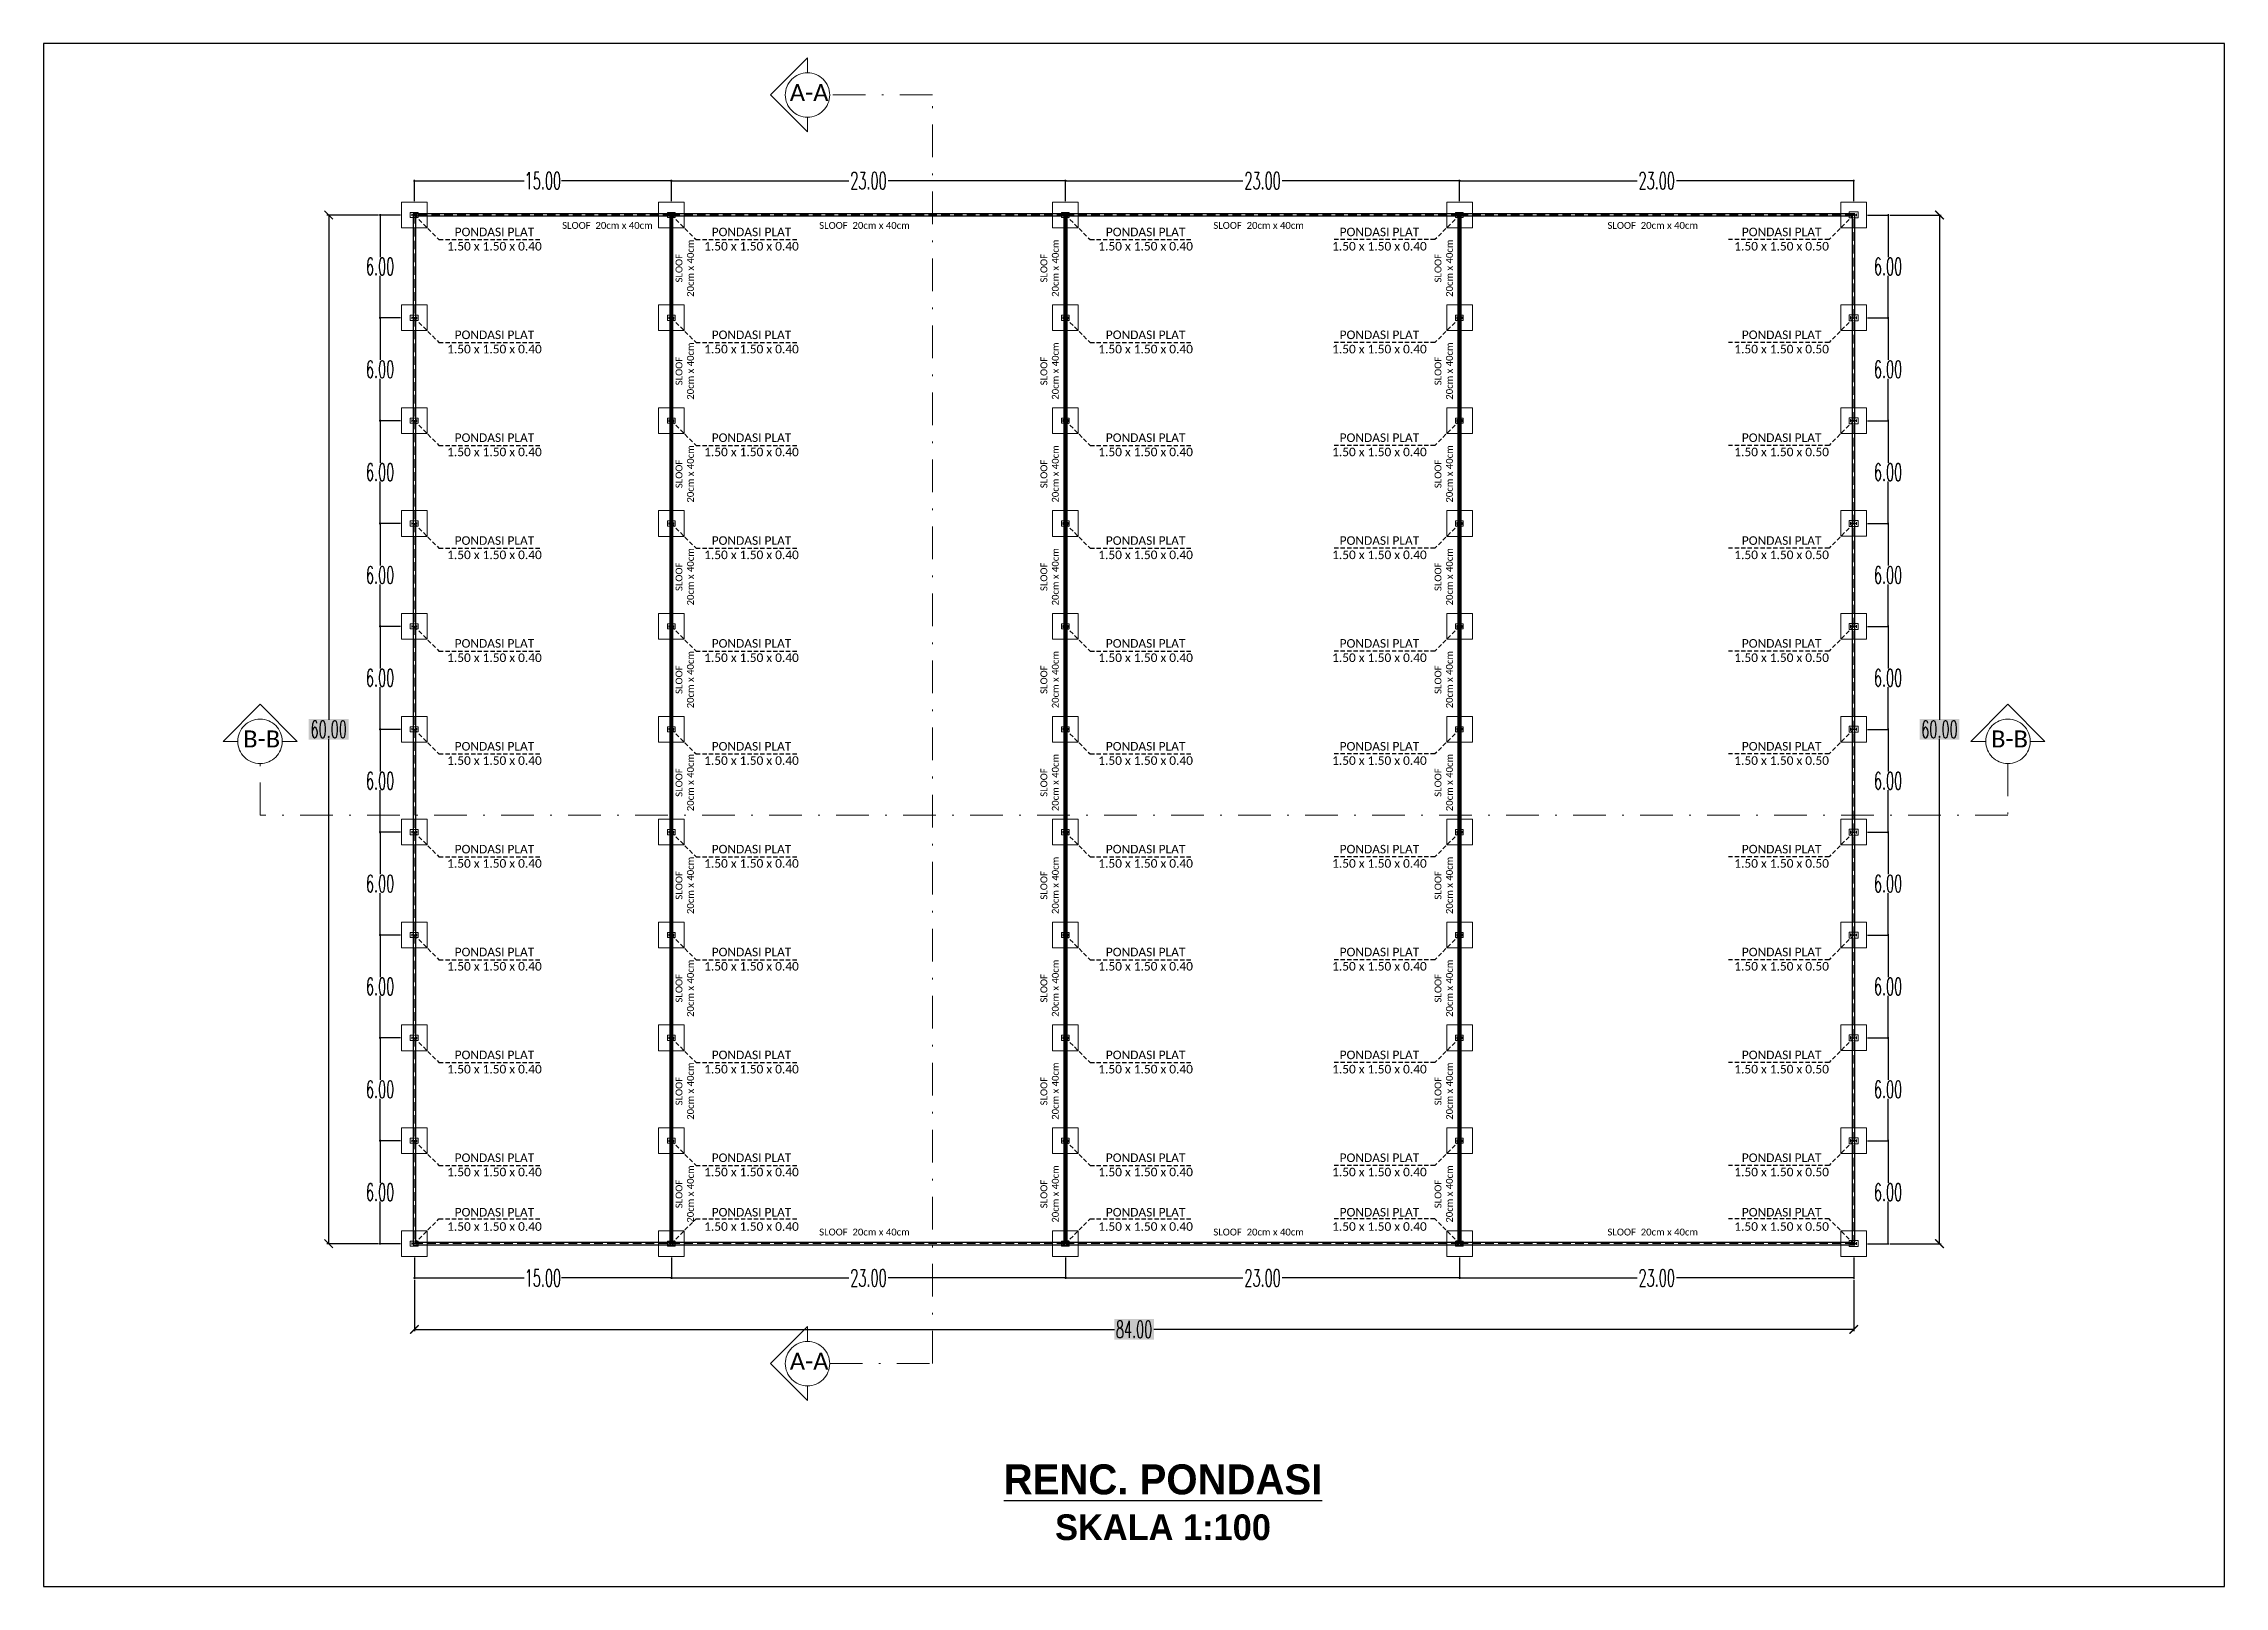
# Model space of a CAD drawing. Header units: millimetres. Extents: x 2491 to 3310, y 1470 to 1581.
# Drawn here: x 2817 to 2944.3, y 1490.7 to 1580.7 of the extents above; entities that cross this region are included whole.
import ezdxf

# ---------------------------------------------------------------- set-up
doc = ezdxf.new("R2010")
doc.units = ezdxf.units.MM
for name, pattern in [('DASHDOTX2', [50.8, 25.4, -12.7, 0, -12.7]), ('DASHED', [19.05, 12.7, -6.35]), ('HIDDEN', [0.375, 0.25, -0.125])]:
    doc.linetypes.add(name, pattern=pattern)
for name, color, linetype, lineweight in [('Garis Dim', 131, 'DASHED', 9), ('GRS-TIPIS', 253, 'Continuous', 9), ('HAT', 8, 'Continuous', 9), ('Pondasi', 6, 'Continuous', 9)]:
    doc.layers.add(name, color=color, linetype=linetype, lineweight=lineweight)
doc.layers.add('GR', color=7, linetype='Continuous')
doc.layers.add('KOP TEKS', color=1, linetype='Continuous')
doc.styles.add('-DIM2', font='simplex.shx', dxfattribs={"width": 0.55})
doc.styles.get("Standard").update_dxf_attribs({"font": 'arial.ttf'})
doc.dimstyles.new('DENAH KANTOR', dxfattribs={"dimtxt": 1, "dimasz": 0.05, "dimexe": 0.05, "dimexo": 0.05, "dimgap": 0.05, "dimtad": 0, "dimtih": 1, "dimtoh": 1, "dimzin": 0, "dimdsep": 46, "dimtxsty": '-DIM2', "dimblk": 'ARCHTICK', "dimcen": 0.3, "dimdle": 0.05, "dimclrd": 1, "dimclre": 1, "dimclrt": 7, "dimadec": 0, "dimazin": 0, "dimtfac": 1, "dimtix": 1, "dimtofl": 0, "dimtmove": 0, "dimatfit": 3, "dimldrblk": 'ARCHTICK', "dimfxl": 1, "dimtolj": 1, "dimtzin": 0, "dimarcsym": 0})
doc.dimstyles.new('DIMENSI WARNA 2.1', dxfattribs={"dimtxt": 1, "dimasz": 0.5, "dimexe": 0.1, "dimexo": 0.1, "dimgap": 0.05, "dimtad": 0, "dimtih": 1, "dimtoh": 1, "dimrnd": 0.0025, "dimzin": 0, "dimdsep": 46, "dimtxsty": '-DIM2', "dimblk": 'ARCHTICK', "dimcen": 0.1, "dimclrd": 1, "dimclre": 1, "dimclrt": 256, "dimadec": 0, "dimazin": 0, "dimtfac": 1, "dimtofl": 0, "dimtmove": 0, "dimatfit": 3, "dimldrblk": 'ARCHTICK', "dimfxl": 0.18, "dimtfill": 2, "dimtfillclr": 256, "dimtolj": 1, "dimtzin": 0, "dimarcsym": 0})

msp = doc.modelspace()

# ---------------------------------------------------------------- texts
for s, insert, char_height, width, attachment_point in [('\\pxqc;{\\fCalibri Light|b0|i0|c0|p34;A-A}', (2859.822, 1578.368), 0.9907, 3.78803, 1), ('\\pxqc;{\\fCalibri Light|b0|i0|c0|p34;PONDASI PLAT\\P1.50 x 1.50 x 0.40}', (2840.393, 1569.992), 0.5, 5.92047, 1), ('\\pxqc;{\\fCalibri Light|b0|i0|c0|p34;SLOOF  20cm x 40cm}', (2846.986, 1570.323), 0.4, 5.92047, 1), ('\\pxqc;{\\fCalibri Light|b0|i0|c0|p34;PONDASI PLAT\\P1.50 x 1.50 x 0.40}', (2855.393, 1569.992), 0.5, 5.92047, 1), ('\\pxqc;{\\fCalibri Light|b0|i0|c0|p34;SLOOF  20cm x 40cm}', (2861.986, 1570.323), 0.4, 5.92047, 1), ('\\pxqc;{\\fCalibri Light|b0|i0|c0|p34;PONDASI PLAT\\P1.50 x 1.50 x 0.40}', (2878.393, 1569.992), 0.5, 5.92047, 1), ('\\pxqc;{\\fCalibri Light|b0|i0|c0|p34;SLOOF  20cm x 40cm}', (2884.986, 1570.323), 0.4, 5.92047, 1), ('\\pxqc;{\\fCalibri Light|b0|i0|c0|p34;PONDASI PLAT\\P1.50 x 1.50 x 0.40}', (2897.958, 1569.992), 0.5, 5.92047, 3), ('\\pxqc;{\\fCalibri Light|b0|i0|c0|p34;SLOOF  20cm x 40cm}', (2907.986, 1570.323), 0.4, 5.92047, 1), ('\\pxqc;{\\fCalibri Light|b0|i0|c0|p34;PONDASI PLAT\\P1.50 x 1.50 x 0.50}', (2915.509, 1569.992), 0.5, 5.92047, 1), ('\\pxqc;{\\fCalibri Light|b0|i0|c0|p34;PONDASI PLAT\\P1.50 x 1.50 x 0.40}', (2840.393, 1563.992), 0.5, 5.92047, 1), ('\\pxqc;{\\fCalibri Light|b0|i0|c0|p34;PONDASI PLAT\\P1.50 x 1.50 x 0.40}', (2855.393, 1563.992), 0.5, 5.92047, 1), ('\\pxqc;{\\fCalibri Light|b0|i0|c0|p34;PONDASI PLAT\\P1.50 x 1.50 x 0.40}', (2878.393, 1563.992), 0.5, 5.92047, 1), ('\\pxqc;{\\fCalibri Light|b0|i0|c0|p34;PONDASI PLAT\\P1.50 x 1.50 x 0.40}', (2897.958, 1563.992), 0.5, 5.92047, 3), ('\\pxqc;{\\fCalibri Light|b0|i0|c0|p34;PONDASI PLAT\\P1.50 x 1.50 x 0.50}', (2915.509, 1563.992), 0.5, 5.92047, 1), ('\\pxqc;{\\fCalibri Light|b0|i0|c0|p34;PONDASI PLAT\\P1.50 x 1.50 x 0.40}', (2840.393, 1557.992), 0.5, 5.92047, 1), ('\\pxqc;{\\fCalibri Light|b0|i0|c0|p34;PONDASI PLAT\\P1.50 x 1.50 x 0.40}', (2855.393, 1557.992), 0.5, 5.92047, 1), ('\\pxqc;{\\fCalibri Light|b0|i0|c0|p34;PONDASI PLAT\\P1.50 x 1.50 x 0.40}', (2878.393, 1557.992), 0.5, 5.92047, 1), ('\\pxqc;{\\fCalibri Light|b0|i0|c0|p34;PONDASI PLAT\\P1.50 x 1.50 x 0.40}', (2897.958, 1557.992), 0.5, 5.92047, 3), ('\\pxqc;{\\fCalibri Light|b0|i0|c0|p34;PONDASI PLAT\\P1.50 x 1.50 x 0.50}', (2915.509, 1557.992), 0.5, 5.92047, 1), ('\\pxqc;{\\fCalibri Light|b0|i0|c0|p34;PONDASI PLAT\\P1.50 x 1.50 x 0.40}', (2840.393, 1551.992), 0.5, 5.92047, 1), ('\\pxqc;{\\fCalibri Light|b0|i0|c0|p34;PONDASI PLAT\\P1.50 x 1.50 x 0.40}', (2855.393, 1551.992), 0.5, 5.92047, 1), ('\\pxqc;{\\fCalibri Light|b0|i0|c0|p34;PONDASI PLAT\\P1.50 x 1.50 x 0.40}', (2878.393, 1551.992), 0.5, 5.92047, 1), ('\\pxqc;{\\fCalibri Light|b0|i0|c0|p34;PONDASI PLAT\\P1.50 x 1.50 x 0.40}', (2897.958, 1551.992), 0.5, 5.92047, 3), ('\\pxqc;{\\fCalibri Light|b0|i0|c0|p34;PONDASI PLAT\\P1.50 x 1.50 x 0.50}', (2915.509, 1551.992), 0.5, 5.92047, 1), ('\\pxqc;{\\fCalibri Light|b0|i0|c0|p34;PONDASI PLAT\\P1.50 x 1.50 x 0.40}', (2840.393, 1545.992), 0.5, 5.92047, 1), ('\\pxqc;{\\fCalibri Light|b0|i0|c0|p34;PONDASI PLAT\\P1.50 x 1.50 x 0.40}', (2855.393, 1545.992), 0.5, 5.92047, 1), ('\\pxqc;{\\fCalibri Light|b0|i0|c0|p34;PONDASI PLAT\\P1.50 x 1.50 x 0.40}', (2878.393, 1545.992), 0.5, 5.92047, 1), ('\\pxqc;{\\fCalibri Light|b0|i0|c0|p34;PONDASI PLAT\\P1.50 x 1.50 x 0.40}', (2897.958, 1545.992), 0.5, 5.92047, 3), ('\\pxqc;{\\fCalibri Light|b0|i0|c0|p34;PONDASI PLAT\\P1.50 x 1.50 x 0.50}', (2915.509, 1545.992), 0.5, 5.92047, 1), ('\\pxqc;{\\fCalibri Light|b0|i0|c0|p34;B-B}', (2827.876, 1540.664), 0.9907, 3.78803, 1), ('\\pxqc;{\\fCalibri Light|b0|i0|c0|p34;PONDASI PLAT\\P1.50 x 1.50 x 0.40}', (2840.393, 1539.992), 0.5, 5.92047, 1), ('\\pxqc;{\\fCalibri Light|b0|i0|c0|p34;PONDASI PLAT\\P1.50 x 1.50 x 0.40}', (2855.393, 1539.992), 0.5, 5.92047, 1), ('\\pxqc;{\\fCalibri Light|b0|i0|c0|p34;PONDASI PLAT\\P1.50 x 1.50 x 0.40}', (2878.393, 1539.992), 0.5, 5.92047, 1), ('\\pxqc;{\\fCalibri Light|b0|i0|c0|p34;PONDASI PLAT\\P1.50 x 1.50 x 0.40}', (2897.958, 1539.992), 0.5, 5.92047, 3), ('\\pxqc;{\\fCalibri Light|b0|i0|c0|p34;PONDASI PLAT\\P1.50 x 1.50 x 0.50}', (2915.509, 1539.992), 0.5, 5.92047, 1), ('\\pxqc;{\\fCalibri Light|b0|i0|c0|p34;B-B}', (2929.876, 1540.664), 0.9907, 3.78803, 1), ('\\pxqc;{\\fCalibri Light|b0|i0|c0|p34;PONDASI PLAT\\P1.50 x 1.50 x 0.40}', (2840.393, 1533.992), 0.5, 5.92047, 1), ('\\pxqc;{\\fCalibri Light|b0|i0|c0|p34;PONDASI PLAT\\P1.50 x 1.50 x 0.40}', (2855.393, 1533.992), 0.5, 5.92047, 1), ('\\pxqc;{\\fCalibri Light|b0|i0|c0|p34;PONDASI PLAT\\P1.50 x 1.50 x 0.40}', (2878.393, 1533.992), 0.5, 5.92047, 1), ('\\pxqc;{\\fCalibri Light|b0|i0|c0|p34;PONDASI PLAT\\P1.50 x 1.50 x 0.40}', (2897.958, 1533.992), 0.5, 5.92047, 3), ('\\pxqc;{\\fCalibri Light|b0|i0|c0|p34;PONDASI PLAT\\P1.50 x 1.50 x 0.50}', (2915.509, 1533.992), 0.5, 5.92047, 1), ('\\pxqc;{\\fCalibri Light|b0|i0|c0|p34;PONDASI PLAT\\P1.50 x 1.50 x 0.40}', (2840.393, 1527.992), 0.5, 5.92047, 1), ('\\pxqc;{\\fCalibri Light|b0|i0|c0|p34;PONDASI PLAT\\P1.50 x 1.50 x 0.40}', (2855.393, 1527.992), 0.5, 5.92047, 1), ('\\pxqc;{\\fCalibri Light|b0|i0|c0|p34;PONDASI PLAT\\P1.50 x 1.50 x 0.40}', (2878.393, 1527.992), 0.5, 5.92047, 1), ('\\pxqc;{\\fCalibri Light|b0|i0|c0|p34;PONDASI PLAT\\P1.50 x 1.50 x 0.40}', (2897.958, 1527.992), 0.5, 5.92047, 3), ('\\pxqc;{\\fCalibri Light|b0|i0|c0|p34;PONDASI PLAT\\P1.50 x 1.50 x 0.50}', (2915.509, 1527.992), 0.5, 5.92047, 1), ('\\pxqc;{\\fCalibri Light|b0|i0|c0|p34;PONDASI PLAT\\P1.50 x 1.50 x 0.40}', (2840.393, 1521.992), 0.5, 5.92047, 1), ('\\pxqc;{\\fCalibri Light|b0|i0|c0|p34;PONDASI PLAT\\P1.50 x 1.50 x 0.40}', (2855.393, 1521.992), 0.5, 5.92047, 1), ('\\pxqc;{\\fCalibri Light|b0|i0|c0|p34;PONDASI PLAT\\P1.50 x 1.50 x 0.40}', (2878.393, 1521.992), 0.5, 5.92047, 1), ('\\pxqc;{\\fCalibri Light|b0|i0|c0|p34;PONDASI PLAT\\P1.50 x 1.50 x 0.40}', (2897.958, 1521.992), 0.5, 5.92047, 3), ('\\pxqc;{\\fCalibri Light|b0|i0|c0|p34;PONDASI PLAT\\P1.50 x 1.50 x 0.50}', (2915.509, 1521.992), 0.5, 5.92047, 1), ('\\pxqc;{\\fCalibri Light|b0|i0|c0|p34;PONDASI PLAT\\P1.50 x 1.50 x 0.40}', (2840.393, 1515.992), 0.5, 5.92047, 1), ('\\pxqc;{\\fCalibri Light|b0|i0|c0|p34;PONDASI PLAT\\P1.50 x 1.50 x 0.40}', (2855.393, 1515.992), 0.5, 5.92047, 1), ('\\pxqc;{\\fCalibri Light|b0|i0|c0|p34;PONDASI PLAT\\P1.50 x 1.50 x 0.40}', (2878.393, 1515.992), 0.5, 5.92047, 1), ('\\pxqc;{\\fCalibri Light|b0|i0|c0|p34;PONDASI PLAT\\P1.50 x 1.50 x 0.40}', (2897.958, 1515.992), 0.5, 5.92047, 3), ('\\pxqc;{\\fCalibri Light|b0|i0|c0|p34;PONDASI PLAT\\P1.50 x 1.50 x 0.50}', (2915.509, 1515.992), 0.5, 5.92047, 1), ('\\pxqc;{\\fCalibri Light|b0|i0|c0|p34;PONDASI PLAT\\P1.50 x 1.50 x 0.40}', (2840.393, 1511.475), 0.5, 5.92047, 7), ('\\pxqc;{\\fCalibri Light|b0|i0|c0|p34;PONDASI PLAT\\P1.50 x 1.50 x 0.40}', (2855.393, 1511.475), 0.5, 5.92047, 7), ('\\pxqc;{\\fCalibri Light|b0|i0|c0|p34;PONDASI PLAT\\P1.50 x 1.50 x 0.40}', (2878.393, 1511.475), 0.5, 5.92047, 7), ('\\pxqc;{\\fCalibri Light|b0|i0|c0|p34;PONDASI PLAT\\P1.50 x 1.50 x 0.40}', (2897.958, 1511.475), 0.5, 5.92047, 9), ('\\pxqc;{\\fCalibri Light|b0|i0|c0|p34;PONDASI PLAT\\P1.50 x 1.50 x 0.50}', (2915.509, 1511.475), 0.5, 5.92047, 7), ('\\pxqc;{\\fCalibri Light|b0|i0|c0|p34;SLOOF  20cm x 40cm}', (2861.986, 1511.608), 0.4, 5.92047, 1), ('\\pxqc;{\\fCalibri Light|b0|i0|c0|p34;SLOOF  20cm x 40cm}', (2884.986, 1511.608), 0.4, 5.92047, 1), ('\\pxqc;{\\fCalibri Light|b0|i0|c0|p34;SLOOF  20cm x 40cm}', (2907.986, 1511.608), 0.4, 5.92047, 1), ('\\pxqc;{\\fCalibri Light|b0|i0|c0|p34;A-A}', (2859.822, 1504.368), 0.9907, 3.78803, 1), ('\\pxqc;{\\fBritannic Bold|b0|i0|c0|p34;\\H0.47681x;\\LRENC. PONDASI\\H2.0973x;\\P\\H0.40869x;\\lSKALA 1:100}', (2868.667, 1497.857), 3.67023, 27.40243, 1)]:
    msp.add_mtext(s, dxfattribs=dict(insert=insert, char_height=char_height, width=width, attachment_point=attachment_point))
at = {"char_height": 0.4, "width": 3.56929, "attachment_point": 1, "rotation": 90}
for insert in [(2853.923, 1565.842), (2875.216, 1565.842), (2898.216, 1565.842), (2853.923, 1559.842), (2875.216, 1559.842), (2898.216, 1559.842), (2853.923, 1553.842), (2875.216, 1553.842), (2898.216, 1553.842), (2853.923, 1547.842), (2875.216, 1547.842), (2898.216, 1547.842), (2853.923, 1541.842), (2875.216, 1541.842), (2898.216, 1541.842), (2853.923, 1535.842), (2875.216, 1535.842), (2898.216, 1535.842), (2853.923, 1529.842), (2875.216, 1529.842), (2898.216, 1529.842), (2853.923, 1523.842), (2875.216, 1523.842), (2898.216, 1523.842), (2853.923, 1517.842), (2875.216, 1517.842), (2898.216, 1517.842), (2853.923, 1511.842), (2875.216, 1511.842), (2898.216, 1511.842)]:
    msp.add_mtext('\\pxqc;{\\fCalibri Light|b0|i0|c0|p34;SLOOF  \\P20cm x 40cm}', dxfattribs=dict(at, insert=insert))

# ---------------------------------------------------------------- blocks, each defined once
blk = doc.blocks.new('_ArchTick')
at = {"color": 0, "linetype": 'ByBlock', "const_width": 0.15}
blk.add_lwpolyline([(-0.5, -0.5), (0.5, 0.5)], dxfattribs=at)
blk = doc.blocks.new('*D265')
at = {"layer": 'Defpoints', "color": 0, "transparency": 16777216}
for p in [(2833.68, 1570.73), (2836.68, 1570.73), (2836.68, 1510.73)]:
    blk.add_point(p, dxfattribs=at)
at = {"layer": 'GR', "color": 1, "lineweight": -2, "transparency": 16777216}
for p, q in [((2836.58, 1570.73), (2833.58, 1570.73)), ((2833.68, 1570.73), (2833.68, 1541.28)), ((2833.68, 1510.73), (2833.68, 1540.18)), ((2836.58, 1510.73), (2833.58, 1510.73))]:
    blk.add_line(p, q, dxfattribs=at)
at = {"layer": 'GR', "color": 1, "lineweight": -2, "transparency": 16777216, "xscale": 0.5, "yscale": 0.5, "zscale": 0.5}
for p, rotation in [((2833.68, 1570.73), 90), ((2833.68, 1510.73), 270)]:
    blk.add_blockref('_ArchTick', p, dxfattribs=dict(at, rotation=rotation))
at = {"layer": 'GR', "color": 240, "transparency": 16777216, "insert": (2833.68, 1540.73), "char_height": 1, "attachment_point": 5, "style": '-DIM2', "bg_fill": 1, "box_fill_scale": 1.1, "bg_fill_color": 256, "bg_fill_true_color": 16180224, "bg_fill_transparency": 0}
blk.add_mtext('\\A1;60.00', dxfattribs=at)
blk = doc.blocks.new('WF300')
at = {"layer": 'Pondasi'}
for p, q in [((4219.41, -132.1), (4219.42, -132.1)), ((4219.42, -131.98), (4219.42, -132.1)), ((4219.42, -132.03), (4219.7, -132.03)), ((4219.42, -132.04), (4219.7, -132.04)), ((4219.56, -132.04), (4219.56, -132.03)), ((4219.7, -132.1), (4219.7, -131.98)), ((4219.7, -132.1), (4219.71, -132.1))]:
    blk.add_line(p, q, dxfattribs=at)
blk.add_lwpolyline([(4219.78, -132.19), (4219.78, -131.89), (4219.33, -131.89), (4219.33, -132.19)], close=True, dxfattribs=at)
for points in [[(4219.42, -131.98), (4219.41, -131.98), (4219.41, -132.1)], [(4219.71, -132.1), (4219.71, -131.98), (4219.7, -131.98)]]:
    blk.add_lwpolyline(points, dxfattribs=at)
blk = doc.blocks.new('plat 1.5x1.5x0.4')
at = {"layer": 'Pondasi'}
blk.add_lwpolyline([(9328.81, 699.81), (9330.31, 699.81), (9330.31, 698.31), (9328.81, 698.31)], close=True, dxfattribs=at)
at = {"layer": 'HAT', "rotation": 359.9999999260696}
blk.add_blockref('WF300', (5110, 831.1), dxfattribs=at)
blk = doc.blocks.new('plat 1.5x1.5x0.35')
at = {"layer": 'Pondasi'}
for p, q in [((9609.56, -48.07), (9609.57, -48.07)), ((9609.57, -47.92), (9609.57, -48.07)), ((9609.57, -47.99), (9609.89, -47.99)), ((9609.57, -48), (9609.89, -48)), ((9609.73, -48), (9609.73, -47.99)), ((9609.89, -48.07), (9609.89, -47.92)), ((9609.89, -48.07), (9609.91, -48.07))]:
    blk.add_line(p, q, dxfattribs=at)
for points in [[(9608.98, -47.24), (9610.48, -47.24), (9610.48, -48.74), (9608.98, -48.74)], [(9609.99, -48.17), (9609.99, -47.82), (9609.47, -47.82), (9609.47, -48.17)]]:
    blk.add_lwpolyline(points, close=True, dxfattribs=at)
for points in [[(9609.57, -47.92), (9609.56, -47.92), (9609.56, -48.07)], [(9609.91, -48.07), (9609.91, -47.92), (9609.89, -47.92)]]:
    blk.add_lwpolyline(points, dxfattribs=at)
blk = doc.blocks.new('*D412')
at = {"layer": 'Defpoints', "color": 0, "linetype": 'Continuous', "transparency": 16777216}
for p in [(2837.93, 1570.73), (2836.68, 1564.73), (2837.93, 1564.73)]:
    blk.add_point(p, dxfattribs=at)
at = {"layer": 'GR', "color": 1, "linetype": 'Continuous', "lineweight": -2, "transparency": 16777216}
for p, q in [((2837.88, 1570.73), (2836.63, 1570.73)), ((2836.68, 1570.78), (2836.68, 1568.28)), ((2836.68, 1564.68), (2836.68, 1567.18)), ((2837.88, 1564.73), (2836.63, 1564.73))]:
    blk.add_line(p, q, dxfattribs=at)
at = {"layer": 'GR', "color": 1, "linetype": 'Continuous', "lineweight": -2, "transparency": 16777216, "xscale": 0.05, "yscale": 0.05, "zscale": 0.05}
for p, rotation in [((2836.68, 1570.73), 90), ((2836.68, 1564.73), 270)]:
    blk.add_blockref('_ArchTick', p, dxfattribs=dict(at, rotation=rotation))
at = {"layer": 'GR', "color": 7, "linetype": 'Continuous', "transparency": 16777216, "insert": (2836.68, 1567.73), "char_height": 1, "attachment_point": 5, "style": '-DIM2'}
blk.add_mtext('\\A1;6.00', dxfattribs=at)
blk = doc.blocks.new('*D289')
at = {"layer": 'Defpoints', "color": 0, "linetype": 'Continuous', "transparency": 16777216}
for p in [(2837.93, 1564.73), (2836.68, 1558.73), (2837.93, 1558.73)]:
    blk.add_point(p, dxfattribs=at)
at = {"layer": 'GR', "color": 1, "linetype": 'Continuous', "lineweight": -2, "transparency": 16777216}
for p, q in [((2837.88, 1564.73), (2836.63, 1564.73)), ((2836.68, 1564.78), (2836.68, 1562.28)), ((2836.68, 1558.68), (2836.68, 1561.18)), ((2837.88, 1558.73), (2836.63, 1558.73))]:
    blk.add_line(p, q, dxfattribs=at)
at = {"layer": 'GR', "color": 1, "linetype": 'Continuous', "lineweight": -2, "transparency": 16777216, "xscale": 0.05, "yscale": 0.05, "zscale": 0.05}
for p, rotation in [((2836.68, 1564.73), 90), ((2836.68, 1558.73), 270)]:
    blk.add_blockref('_ArchTick', p, dxfattribs=dict(at, rotation=rotation))
at = {"layer": 'GR', "color": 7, "linetype": 'Continuous', "transparency": 16777216, "insert": (2836.68, 1561.73), "char_height": 1, "attachment_point": 5, "style": '-DIM2'}
blk.add_mtext('\\A1;6.00', dxfattribs=at)
blk = doc.blocks.new('*D290')
at = {"layer": 'Defpoints', "color": 0, "linetype": 'Continuous', "transparency": 16777216}
for p in [(2836.68, 1552.73), (2837.93, 1552.73), (2837.93, 1546.73)]:
    blk.add_point(p, dxfattribs=at)
at = {"layer": 'GR', "color": 1, "linetype": 'Continuous', "lineweight": -2, "transparency": 16777216}
for p, q in [((2837.88, 1552.73), (2836.63, 1552.73)), ((2836.68, 1552.78), (2836.68, 1550.28)), ((2836.68, 1546.68), (2836.68, 1549.18)), ((2837.88, 1546.73), (2836.63, 1546.73))]:
    blk.add_line(p, q, dxfattribs=at)
at = {"layer": 'GR', "color": 1, "linetype": 'Continuous', "lineweight": -2, "transparency": 16777216, "xscale": 0.05, "yscale": 0.05, "zscale": 0.05}
for p, rotation in [((2836.68, 1552.73), 90), ((2836.68, 1546.73), 270)]:
    blk.add_blockref('_ArchTick', p, dxfattribs=dict(at, rotation=rotation))
at = {"layer": 'GR', "color": 7, "linetype": 'Continuous', "transparency": 16777216, "insert": (2836.68, 1549.73), "char_height": 1, "attachment_point": 5, "style": '-DIM2'}
blk.add_mtext('\\A1;6.00', dxfattribs=at)
blk = doc.blocks.new('*D291')
at = {"layer": 'Defpoints', "color": 0, "linetype": 'Continuous', "transparency": 16777216}
for p in [(2836.68, 1558.73), (2837.93, 1558.73), (2837.93, 1552.73)]:
    blk.add_point(p, dxfattribs=at)
at = {"layer": 'GR', "color": 1, "linetype": 'Continuous', "lineweight": -2, "transparency": 16777216}
for p, q in [((2837.88, 1558.73), (2836.63, 1558.73)), ((2836.68, 1558.78), (2836.68, 1556.28)), ((2836.68, 1552.68), (2836.68, 1555.18)), ((2837.88, 1552.73), (2836.63, 1552.73))]:
    blk.add_line(p, q, dxfattribs=at)
at = {"layer": 'GR', "color": 1, "linetype": 'Continuous', "lineweight": -2, "transparency": 16777216, "xscale": 0.05, "yscale": 0.05, "zscale": 0.05}
for p, rotation in [((2836.68, 1558.73), 90), ((2836.68, 1552.73), 270)]:
    blk.add_blockref('_ArchTick', p, dxfattribs=dict(at, rotation=rotation))
at = {"layer": 'GR', "color": 7, "linetype": 'Continuous', "transparency": 16777216, "insert": (2836.68, 1555.73), "char_height": 1, "attachment_point": 5, "style": '-DIM2'}
blk.add_mtext('\\A1;6.00', dxfattribs=at)
blk = doc.blocks.new('*D292')
at = {"layer": 'Defpoints', "color": 0, "linetype": 'Continuous', "transparency": 16777216}
for p in [(2836.68, 1528.73), (2837.93, 1528.73), (2837.93, 1522.73)]:
    blk.add_point(p, dxfattribs=at)
at = {"layer": 'GR', "color": 1, "linetype": 'Continuous', "lineweight": -2, "transparency": 16777216}
for p, q in [((2837.88, 1528.73), (2836.63, 1528.73)), ((2836.68, 1528.78), (2836.68, 1526.28)), ((2836.68, 1522.68), (2836.68, 1525.18)), ((2837.88, 1522.73), (2836.63, 1522.73))]:
    blk.add_line(p, q, dxfattribs=at)
at = {"layer": 'GR', "color": 1, "linetype": 'Continuous', "lineweight": -2, "transparency": 16777216, "xscale": 0.05, "yscale": 0.05, "zscale": 0.05}
for p, rotation in [((2836.68, 1528.73), 90), ((2836.68, 1522.73), 270)]:
    blk.add_blockref('_ArchTick', p, dxfattribs=dict(at, rotation=rotation))
at = {"layer": 'GR', "color": 7, "linetype": 'Continuous', "transparency": 16777216, "insert": (2836.68, 1525.73), "char_height": 1, "attachment_point": 5, "style": '-DIM2'}
blk.add_mtext('\\A1;6.00', dxfattribs=at)
blk = doc.blocks.new('*D293')
at = {"layer": 'Defpoints', "color": 0, "linetype": 'Continuous', "transparency": 16777216}
for p in [(2836.68, 1534.73), (2837.93, 1534.73), (2837.93, 1528.73)]:
    blk.add_point(p, dxfattribs=at)
at = {"layer": 'GR', "color": 1, "linetype": 'Continuous', "lineweight": -2, "transparency": 16777216}
for p, q in [((2837.88, 1534.73), (2836.63, 1534.73)), ((2836.68, 1534.78), (2836.68, 1532.28)), ((2836.68, 1528.68), (2836.68, 1531.18)), ((2837.88, 1528.73), (2836.63, 1528.73))]:
    blk.add_line(p, q, dxfattribs=at)
at = {"layer": 'GR', "color": 1, "linetype": 'Continuous', "lineweight": -2, "transparency": 16777216, "xscale": 0.05, "yscale": 0.05, "zscale": 0.05}
for p, rotation in [((2836.68, 1534.73), 90), ((2836.68, 1528.73), 270)]:
    blk.add_blockref('_ArchTick', p, dxfattribs=dict(at, rotation=rotation))
at = {"layer": 'GR', "color": 7, "linetype": 'Continuous', "transparency": 16777216, "insert": (2836.68, 1531.73), "char_height": 1, "attachment_point": 5, "style": '-DIM2'}
blk.add_mtext('\\A1;6.00', dxfattribs=at)
blk = doc.blocks.new('*D294')
at = {"layer": 'Defpoints', "color": 0, "linetype": 'Continuous', "transparency": 16777216}
for p in [(2837.93, 1546.73), (2836.68, 1540.73), (2837.93, 1540.73)]:
    blk.add_point(p, dxfattribs=at)
at = {"layer": 'GR', "color": 1, "linetype": 'Continuous', "lineweight": -2, "transparency": 16777216}
for p, q in [((2837.88, 1546.73), (2836.63, 1546.73)), ((2836.68, 1546.78), (2836.68, 1544.28)), ((2836.68, 1540.68), (2836.68, 1543.18)), ((2837.88, 1540.73), (2836.63, 1540.73))]:
    blk.add_line(p, q, dxfattribs=at)
at = {"layer": 'GR', "color": 1, "linetype": 'Continuous', "lineweight": -2, "transparency": 16777216, "xscale": 0.05, "yscale": 0.05, "zscale": 0.05}
for p, rotation in [((2836.68, 1546.73), 90), ((2836.68, 1540.73), 270)]:
    blk.add_blockref('_ArchTick', p, dxfattribs=dict(at, rotation=rotation))
at = {"layer": 'GR', "color": 7, "linetype": 'Continuous', "transparency": 16777216, "insert": (2836.68, 1543.73), "char_height": 1, "attachment_point": 5, "style": '-DIM2'}
blk.add_mtext('\\A1;6.00', dxfattribs=at)
blk = doc.blocks.new('*D295')
at = {"layer": 'Defpoints', "color": 0, "linetype": 'Continuous', "transparency": 16777216}
for p in [(2837.93, 1540.73), (2836.68, 1534.73), (2837.93, 1534.73)]:
    blk.add_point(p, dxfattribs=at)
at = {"layer": 'GR', "color": 1, "linetype": 'Continuous', "lineweight": -2, "transparency": 16777216}
for p, q in [((2837.88, 1540.73), (2836.63, 1540.73)), ((2836.68, 1540.78), (2836.68, 1538.28)), ((2836.68, 1534.68), (2836.68, 1537.18)), ((2837.88, 1534.73), (2836.63, 1534.73))]:
    blk.add_line(p, q, dxfattribs=at)
at = {"layer": 'GR', "color": 1, "linetype": 'Continuous', "lineweight": -2, "transparency": 16777216, "xscale": 0.05, "yscale": 0.05, "zscale": 0.05}
for p, rotation in [((2836.68, 1540.73), 90), ((2836.68, 1534.73), 270)]:
    blk.add_blockref('_ArchTick', p, dxfattribs=dict(at, rotation=rotation))
at = {"layer": 'GR', "color": 7, "linetype": 'Continuous', "transparency": 16777216, "insert": (2836.68, 1537.73), "char_height": 1, "attachment_point": 5, "style": '-DIM2'}
blk.add_mtext('\\A1;6.00', dxfattribs=at)
blk = doc.blocks.new('*D296')
at = {"layer": 'Defpoints', "color": 0, "linetype": 'Continuous', "transparency": 16777216}
for p in [(2837.93, 1522.73), (2836.68, 1516.73), (2837.93, 1516.73)]:
    blk.add_point(p, dxfattribs=at)
at = {"layer": 'GR', "color": 1, "linetype": 'Continuous', "lineweight": -2, "transparency": 16777216}
for p, q in [((2837.88, 1522.73), (2836.63, 1522.73)), ((2836.68, 1522.78), (2836.68, 1520.28)), ((2836.68, 1516.68), (2836.68, 1519.18)), ((2837.88, 1516.73), (2836.63, 1516.73))]:
    blk.add_line(p, q, dxfattribs=at)
at = {"layer": 'GR', "color": 1, "linetype": 'Continuous', "lineweight": -2, "transparency": 16777216, "xscale": 0.05, "yscale": 0.05, "zscale": 0.05}
for p, rotation in [((2836.68, 1522.73), 90), ((2836.68, 1516.73), 270)]:
    blk.add_blockref('_ArchTick', p, dxfattribs=dict(at, rotation=rotation))
at = {"layer": 'GR', "color": 7, "linetype": 'Continuous', "transparency": 16777216, "insert": (2836.68, 1519.73), "char_height": 1, "attachment_point": 5, "style": '-DIM2'}
blk.add_mtext('\\A1;6.00', dxfattribs=at)
blk = doc.blocks.new('*D297')
at = {"layer": 'Defpoints', "color": 0, "linetype": 'Continuous', "transparency": 16777216}
for p in [(2837.93, 1516.73), (2836.68, 1510.73), (2837.93, 1510.73)]:
    blk.add_point(p, dxfattribs=at)
at = {"layer": 'GR', "color": 1, "linetype": 'Continuous', "lineweight": -2, "transparency": 16777216}
for p, q in [((2837.88, 1516.73), (2836.63, 1516.73)), ((2836.68, 1516.78), (2836.68, 1514.28)), ((2836.68, 1510.68), (2836.68, 1513.18)), ((2837.88, 1510.73), (2836.63, 1510.73))]:
    blk.add_line(p, q, dxfattribs=at)
at = {"layer": 'GR', "color": 1, "linetype": 'Continuous', "lineweight": -2, "transparency": 16777216, "xscale": 0.05, "yscale": 0.05, "zscale": 0.05}
for p, rotation in [((2836.68, 1516.73), 90), ((2836.68, 1510.73), 270)]:
    blk.add_blockref('_ArchTick', p, dxfattribs=dict(at, rotation=rotation))
at = {"layer": 'GR', "color": 7, "linetype": 'Continuous', "transparency": 16777216, "insert": (2836.68, 1513.73), "char_height": 1, "attachment_point": 5, "style": '-DIM2'}
blk.add_mtext('\\A1;6.00', dxfattribs=at)
blk = doc.blocks.new('*D413')
at = {"layer": 'Defpoints', "color": 0, "linetype": 'Continuous', "transparency": 16777216}
for p in [(2838.68, 1509.98), (2853.68, 1509.98), (2853.68, 1508.73)]:
    blk.add_point(p, dxfattribs=at)
at = {"layer": 'GR', "color": 1, "linetype": 'Continuous', "lineweight": -2, "transparency": 16777216}
for p, q in [((2838.68, 1509.93), (2838.68, 1508.68)), ((2853.68, 1509.93), (2853.68, 1508.68)), ((2838.63, 1508.73), (2845.08, 1508.73)), ((2853.73, 1508.73), (2847.27, 1508.73))]:
    blk.add_line(p, q, dxfattribs=at)
at = {"layer": 'GR', "color": 1, "linetype": 'Continuous', "lineweight": -2, "transparency": 16777216, "xscale": 0.05, "yscale": 0.05, "zscale": 0.05, "rotation": 180}
blk.add_blockref('_ArchTick', (2838.68, 1508.73), dxfattribs=at)
at = {"layer": 'GR', "color": 1, "linetype": 'Continuous', "lineweight": -2, "transparency": 16777216, "xscale": 0.05, "yscale": 0.05, "zscale": 0.05}
blk.add_blockref('_ArchTick', (2853.68, 1508.73), dxfattribs=at)
at = {"layer": 'GR', "color": 7, "linetype": 'Continuous', "transparency": 16777216, "insert": (2846.18, 1508.73), "char_height": 1, "attachment_point": 5, "style": '-DIM2'}
blk.add_mtext('\\A1;15.00', dxfattribs=at)
blk = doc.blocks.new('*D298')
at = {"layer": 'Defpoints', "color": 0, "linetype": 'Continuous', "transparency": 16777216}
for p in [(2853.68, 1509.98), (2876.68, 1509.98), (2876.68, 1508.73)]:
    blk.add_point(p, dxfattribs=at)
at = {"layer": 'GR', "color": 1, "linetype": 'Continuous', "lineweight": -2, "transparency": 16777216}
for p, q in [((2853.68, 1509.93), (2853.68, 1508.68)), ((2876.68, 1509.93), (2876.68, 1508.68)), ((2853.63, 1508.73), (2864.03, 1508.73)), ((2876.73, 1508.73), (2866.33, 1508.73))]:
    blk.add_line(p, q, dxfattribs=at)
at = {"layer": 'GR', "color": 1, "linetype": 'Continuous', "lineweight": -2, "transparency": 16777216, "xscale": 0.05, "yscale": 0.05, "zscale": 0.05, "rotation": 180}
blk.add_blockref('_ArchTick', (2853.68, 1508.73), dxfattribs=at)
at = {"layer": 'GR', "color": 1, "linetype": 'Continuous', "lineweight": -2, "transparency": 16777216, "xscale": 0.05, "yscale": 0.05, "zscale": 0.05}
blk.add_blockref('_ArchTick', (2876.68, 1508.73), dxfattribs=at)
at = {"layer": 'GR', "color": 7, "linetype": 'Continuous', "transparency": 16777216, "insert": (2865.18, 1508.73), "char_height": 1, "attachment_point": 5, "style": '-DIM2'}
blk.add_mtext('\\A1;23.00', dxfattribs=at)
blk = doc.blocks.new('*D299')
at = {"layer": 'Defpoints', "color": 0, "linetype": 'Continuous', "transparency": 16777216}
for p in [(2876.68, 1509.98), (2899.68, 1509.98), (2876.68, 1508.73)]:
    blk.add_point(p, dxfattribs=at)
at = {"layer": 'GR', "color": 1, "linetype": 'Continuous', "lineweight": -2, "transparency": 16777216}
for p, q in [((2876.68, 1509.93), (2876.68, 1508.68)), ((2899.68, 1509.93), (2899.68, 1508.68)), ((2876.63, 1508.73), (2887.03, 1508.73)), ((2899.73, 1508.73), (2889.33, 1508.73))]:
    blk.add_line(p, q, dxfattribs=at)
at = {"layer": 'GR', "color": 1, "linetype": 'Continuous', "lineweight": -2, "transparency": 16777216, "xscale": 0.05, "yscale": 0.05, "zscale": 0.05, "rotation": 180}
blk.add_blockref('_ArchTick', (2876.68, 1508.73), dxfattribs=at)
at = {"layer": 'GR', "color": 1, "linetype": 'Continuous', "lineweight": -2, "transparency": 16777216, "xscale": 0.05, "yscale": 0.05, "zscale": 0.05}
blk.add_blockref('_ArchTick', (2899.68, 1508.73), dxfattribs=at)
at = {"layer": 'GR', "color": 7, "linetype": 'Continuous', "transparency": 16777216, "insert": (2888.18, 1508.73), "char_height": 1, "attachment_point": 5, "style": '-DIM2'}
blk.add_mtext('\\A1;23.00', dxfattribs=at)
blk = doc.blocks.new('*D300')
at = {"layer": 'Defpoints', "color": 0, "linetype": 'Continuous', "transparency": 16777216}
for p in [(2899.68, 1509.98), (2922.68, 1509.98), (2922.68, 1508.73)]:
    blk.add_point(p, dxfattribs=at)
at = {"layer": 'GR', "color": 1, "linetype": 'Continuous', "lineweight": -2, "transparency": 16777216}
for p, q in [((2899.68, 1509.93), (2899.68, 1508.68)), ((2922.68, 1509.93), (2922.68, 1508.68)), ((2899.63, 1508.73), (2910.03, 1508.73)), ((2922.73, 1508.73), (2912.33, 1508.73))]:
    blk.add_line(p, q, dxfattribs=at)
at = {"layer": 'GR', "color": 1, "linetype": 'Continuous', "lineweight": -2, "transparency": 16777216, "xscale": 0.05, "yscale": 0.05, "zscale": 0.05, "rotation": 180}
blk.add_blockref('_ArchTick', (2899.68, 1508.73), dxfattribs=at)
at = {"layer": 'GR', "color": 1, "linetype": 'Continuous', "lineweight": -2, "transparency": 16777216, "xscale": 0.05, "yscale": 0.05, "zscale": 0.05}
blk.add_blockref('_ArchTick', (2922.68, 1508.73), dxfattribs=at)
at = {"layer": 'GR', "color": 7, "linetype": 'Continuous', "transparency": 16777216, "insert": (2911.18, 1508.73), "char_height": 1, "attachment_point": 5, "style": '-DIM2'}
blk.add_mtext('\\A1;23.00', dxfattribs=at)
blk = doc.blocks.new('*D301')
at = {"layer": 'Defpoints', "color": 0, "transparency": 16777216}
for p in [(2838.68, 1508.73), (2922.68, 1508.73), (2922.68, 1505.73)]:
    blk.add_point(p, dxfattribs=at)
at = {"layer": 'GR', "color": 1, "lineweight": -2, "transparency": 16777216}
for p, q in [((2838.68, 1508.63), (2838.68, 1505.63)), ((2922.68, 1508.63), (2922.68, 1505.63)), ((2838.68, 1505.73), (2879.53, 1505.73)), ((2922.68, 1505.73), (2881.83, 1505.73))]:
    blk.add_line(p, q, dxfattribs=at)
at = {"layer": 'GR', "color": 1, "lineweight": -2, "transparency": 16777216, "xscale": 0.5, "yscale": 0.5, "zscale": 0.5, "rotation": 180}
blk.add_blockref('_ArchTick', (2838.68, 1505.73), dxfattribs=at)
at = {"layer": 'GR', "color": 1, "lineweight": -2, "transparency": 16777216, "xscale": 0.5, "yscale": 0.5, "zscale": 0.5}
blk.add_blockref('_ArchTick', (2922.68, 1505.73), dxfattribs=at)
at = {"layer": 'GR', "color": 240, "transparency": 16777216, "insert": (2880.68, 1505.73), "char_height": 1, "attachment_point": 5, "style": '-DIM2', "bg_fill": 1, "box_fill_scale": 1.1, "bg_fill_color": 256, "bg_fill_true_color": 16180224, "bg_fill_transparency": 0}
blk.add_mtext('\\A1;84.00', dxfattribs=at)
blk = doc.blocks.new('*D302')
at = {"layer": 'Defpoints', "color": 0, "transparency": 16777216}
for p in [(2924.68, 1570.73), (2927.68, 1570.73), (2924.68, 1510.73)]:
    blk.add_point(p, dxfattribs=at)
at = {"layer": 'GR', "color": 1, "lineweight": -2, "transparency": 16777216}
for p, q in [((2924.78, 1570.73), (2927.78, 1570.73)), ((2927.68, 1570.73), (2927.68, 1541.28)), ((2927.68, 1510.73), (2927.68, 1540.18)), ((2924.78, 1510.73), (2927.78, 1510.73))]:
    blk.add_line(p, q, dxfattribs=at)
at = {"layer": 'GR', "color": 1, "lineweight": -2, "transparency": 16777216, "xscale": 0.5, "yscale": 0.5, "zscale": 0.5}
for p, rotation in [((2927.68, 1570.73), 90), ((2927.68, 1510.73), 270)]:
    blk.add_blockref('_ArchTick', p, dxfattribs=dict(at, rotation=rotation))
at = {"layer": 'GR', "color": 240, "transparency": 16777216, "insert": (2927.68, 1540.73), "char_height": 1, "attachment_point": 5, "style": '-DIM2', "bg_fill": 1, "box_fill_scale": 1.1, "bg_fill_color": 256, "bg_fill_true_color": 16180224, "bg_fill_transparency": 0}
blk.add_mtext('\\A1;60.00', dxfattribs=at)
blk = doc.blocks.new('*D303')
at = {"layer": 'Defpoints', "color": 0, "linetype": 'Continuous', "transparency": 16777216}
for p in [(2923.43, 1570.73), (2923.43, 1564.73), (2924.68, 1564.73)]:
    blk.add_point(p, dxfattribs=at)
at = {"layer": 'GR', "color": 1, "linetype": 'Continuous', "lineweight": -2, "transparency": 16777216}
for p, q in [((2923.48, 1570.73), (2924.73, 1570.73)), ((2924.68, 1570.78), (2924.68, 1568.28)), ((2924.68, 1564.68), (2924.68, 1567.18)), ((2923.48, 1564.73), (2924.73, 1564.73))]:
    blk.add_line(p, q, dxfattribs=at)
at = {"layer": 'GR', "color": 1, "linetype": 'Continuous', "lineweight": -2, "transparency": 16777216, "xscale": 0.05, "yscale": 0.05, "zscale": 0.05}
for p, rotation in [((2924.68, 1570.73), 90), ((2924.68, 1564.73), 270)]:
    blk.add_blockref('_ArchTick', p, dxfattribs=dict(at, rotation=rotation))
at = {"layer": 'GR', "color": 7, "linetype": 'Continuous', "transparency": 16777216, "insert": (2924.68, 1567.73), "char_height": 1, "attachment_point": 5, "style": '-DIM2'}
blk.add_mtext('\\A1;6.00', dxfattribs=at)
blk = doc.blocks.new('*D304')
at = {"layer": 'Defpoints', "color": 0, "linetype": 'Continuous', "transparency": 16777216}
for p in [(2923.43, 1564.73), (2923.43, 1558.73), (2924.68, 1558.73)]:
    blk.add_point(p, dxfattribs=at)
at = {"layer": 'GR', "color": 1, "linetype": 'Continuous', "lineweight": -2, "transparency": 16777216}
for p, q in [((2923.48, 1564.73), (2924.73, 1564.73)), ((2924.68, 1564.78), (2924.68, 1562.28)), ((2924.68, 1558.68), (2924.68, 1561.18)), ((2923.48, 1558.73), (2924.73, 1558.73))]:
    blk.add_line(p, q, dxfattribs=at)
at = {"layer": 'GR', "color": 1, "linetype": 'Continuous', "lineweight": -2, "transparency": 16777216, "xscale": 0.05, "yscale": 0.05, "zscale": 0.05}
for p, rotation in [((2924.68, 1564.73), 90), ((2924.68, 1558.73), 270)]:
    blk.add_blockref('_ArchTick', p, dxfattribs=dict(at, rotation=rotation))
at = {"layer": 'GR', "color": 7, "linetype": 'Continuous', "transparency": 16777216, "insert": (2924.68, 1561.73), "char_height": 1, "attachment_point": 5, "style": '-DIM2'}
blk.add_mtext('\\A1;6.00', dxfattribs=at)
blk = doc.blocks.new('*D305')
at = {"layer": 'Defpoints', "color": 0, "linetype": 'Continuous', "transparency": 16777216}
for p in [(2923.43, 1552.73), (2924.68, 1552.73), (2923.43, 1546.73)]:
    blk.add_point(p, dxfattribs=at)
at = {"layer": 'GR', "color": 1, "linetype": 'Continuous', "lineweight": -2, "transparency": 16777216}
for p, q in [((2923.48, 1552.73), (2924.73, 1552.73)), ((2924.68, 1552.78), (2924.68, 1550.28)), ((2924.68, 1546.68), (2924.68, 1549.18)), ((2923.48, 1546.73), (2924.73, 1546.73))]:
    blk.add_line(p, q, dxfattribs=at)
at = {"layer": 'GR', "color": 1, "linetype": 'Continuous', "lineweight": -2, "transparency": 16777216, "xscale": 0.05, "yscale": 0.05, "zscale": 0.05}
for p, rotation in [((2924.68, 1552.73), 90), ((2924.68, 1546.73), 270)]:
    blk.add_blockref('_ArchTick', p, dxfattribs=dict(at, rotation=rotation))
at = {"layer": 'GR', "color": 7, "linetype": 'Continuous', "transparency": 16777216, "insert": (2924.68, 1549.73), "char_height": 1, "attachment_point": 5, "style": '-DIM2'}
blk.add_mtext('\\A1;6.00', dxfattribs=at)
blk = doc.blocks.new('*D306')
at = {"layer": 'Defpoints', "color": 0, "linetype": 'Continuous', "transparency": 16777216}
for p in [(2923.43, 1558.73), (2924.68, 1558.73), (2923.43, 1552.73)]:
    blk.add_point(p, dxfattribs=at)
at = {"layer": 'GR', "color": 1, "linetype": 'Continuous', "lineweight": -2, "transparency": 16777216}
for p, q in [((2923.48, 1558.73), (2924.73, 1558.73)), ((2924.68, 1558.78), (2924.68, 1556.28)), ((2924.68, 1552.68), (2924.68, 1555.18)), ((2923.48, 1552.73), (2924.73, 1552.73))]:
    blk.add_line(p, q, dxfattribs=at)
at = {"layer": 'GR', "color": 1, "linetype": 'Continuous', "lineweight": -2, "transparency": 16777216, "xscale": 0.05, "yscale": 0.05, "zscale": 0.05}
for p, rotation in [((2924.68, 1558.73), 90), ((2924.68, 1552.73), 270)]:
    blk.add_blockref('_ArchTick', p, dxfattribs=dict(at, rotation=rotation))
at = {"layer": 'GR', "color": 7, "linetype": 'Continuous', "transparency": 16777216, "insert": (2924.68, 1555.73), "char_height": 1, "attachment_point": 5, "style": '-DIM2'}
blk.add_mtext('\\A1;6.00', dxfattribs=at)
blk = doc.blocks.new('*D307')
at = {"layer": 'Defpoints', "color": 0, "linetype": 'Continuous', "transparency": 16777216}
for p in [(2923.43, 1528.73), (2924.68, 1528.73), (2923.43, 1522.73)]:
    blk.add_point(p, dxfattribs=at)
at = {"layer": 'GR', "color": 1, "linetype": 'Continuous', "lineweight": -2, "transparency": 16777216}
for p, q in [((2923.48, 1528.73), (2924.73, 1528.73)), ((2924.68, 1528.78), (2924.68, 1526.28)), ((2924.68, 1522.68), (2924.68, 1525.18)), ((2923.48, 1522.73), (2924.73, 1522.73))]:
    blk.add_line(p, q, dxfattribs=at)
at = {"layer": 'GR', "color": 1, "linetype": 'Continuous', "lineweight": -2, "transparency": 16777216, "xscale": 0.05, "yscale": 0.05, "zscale": 0.05}
for p, rotation in [((2924.68, 1528.73), 90), ((2924.68, 1522.73), 270)]:
    blk.add_blockref('_ArchTick', p, dxfattribs=dict(at, rotation=rotation))
at = {"layer": 'GR', "color": 7, "linetype": 'Continuous', "transparency": 16777216, "insert": (2924.68, 1525.73), "char_height": 1, "attachment_point": 5, "style": '-DIM2'}
blk.add_mtext('\\A1;6.00', dxfattribs=at)
blk = doc.blocks.new('*D308')
at = {"layer": 'Defpoints', "color": 0, "linetype": 'Continuous', "transparency": 16777216}
for p in [(2923.43, 1534.73), (2924.68, 1534.73), (2923.43, 1528.73)]:
    blk.add_point(p, dxfattribs=at)
at = {"layer": 'GR', "color": 1, "linetype": 'Continuous', "lineweight": -2, "transparency": 16777216}
for p, q in [((2923.48, 1534.73), (2924.73, 1534.73)), ((2924.68, 1534.78), (2924.68, 1532.28)), ((2924.68, 1528.68), (2924.68, 1531.18)), ((2923.48, 1528.73), (2924.73, 1528.73))]:
    blk.add_line(p, q, dxfattribs=at)
at = {"layer": 'GR', "color": 1, "linetype": 'Continuous', "lineweight": -2, "transparency": 16777216, "xscale": 0.05, "yscale": 0.05, "zscale": 0.05}
for p, rotation in [((2924.68, 1534.73), 90), ((2924.68, 1528.73), 270)]:
    blk.add_blockref('_ArchTick', p, dxfattribs=dict(at, rotation=rotation))
at = {"layer": 'GR', "color": 7, "linetype": 'Continuous', "transparency": 16777216, "insert": (2924.68, 1531.73), "char_height": 1, "attachment_point": 5, "style": '-DIM2'}
blk.add_mtext('\\A1;6.00', dxfattribs=at)
blk = doc.blocks.new('*D309')
at = {"layer": 'Defpoints', "color": 0, "linetype": 'Continuous', "transparency": 16777216}
for p in [(2923.43, 1546.73), (2923.43, 1540.73), (2924.68, 1540.73)]:
    blk.add_point(p, dxfattribs=at)
at = {"layer": 'GR', "color": 1, "linetype": 'Continuous', "lineweight": -2, "transparency": 16777216}
for p, q in [((2923.48, 1546.73), (2924.73, 1546.73)), ((2924.68, 1546.78), (2924.68, 1544.28)), ((2924.68, 1540.68), (2924.68, 1543.18)), ((2923.48, 1540.73), (2924.73, 1540.73))]:
    blk.add_line(p, q, dxfattribs=at)
at = {"layer": 'GR', "color": 1, "linetype": 'Continuous', "lineweight": -2, "transparency": 16777216, "xscale": 0.05, "yscale": 0.05, "zscale": 0.05}
for p, rotation in [((2924.68, 1546.73), 90), ((2924.68, 1540.73), 270)]:
    blk.add_blockref('_ArchTick', p, dxfattribs=dict(at, rotation=rotation))
at = {"layer": 'GR', "color": 7, "linetype": 'Continuous', "transparency": 16777216, "insert": (2924.68, 1543.73), "char_height": 1, "attachment_point": 5, "style": '-DIM2'}
blk.add_mtext('\\A1;6.00', dxfattribs=at)
blk = doc.blocks.new('*D310')
at = {"layer": 'Defpoints', "color": 0, "linetype": 'Continuous', "transparency": 16777216}
for p in [(2923.43, 1540.73), (2923.43, 1534.73), (2924.68, 1534.73)]:
    blk.add_point(p, dxfattribs=at)
at = {"layer": 'GR', "color": 1, "linetype": 'Continuous', "lineweight": -2, "transparency": 16777216}
for p, q in [((2923.48, 1540.73), (2924.73, 1540.73)), ((2924.68, 1540.78), (2924.68, 1538.28)), ((2924.68, 1534.68), (2924.68, 1537.18)), ((2923.48, 1534.73), (2924.73, 1534.73))]:
    blk.add_line(p, q, dxfattribs=at)
at = {"layer": 'GR', "color": 1, "linetype": 'Continuous', "lineweight": -2, "transparency": 16777216, "xscale": 0.05, "yscale": 0.05, "zscale": 0.05}
for p, rotation in [((2924.68, 1540.73), 90), ((2924.68, 1534.73), 270)]:
    blk.add_blockref('_ArchTick', p, dxfattribs=dict(at, rotation=rotation))
at = {"layer": 'GR', "color": 7, "linetype": 'Continuous', "transparency": 16777216, "insert": (2924.68, 1537.73), "char_height": 1, "attachment_point": 5, "style": '-DIM2'}
blk.add_mtext('\\A1;6.00', dxfattribs=at)
blk = doc.blocks.new('*D311')
at = {"layer": 'Defpoints', "color": 0, "linetype": 'Continuous', "transparency": 16777216}
for p in [(2923.43, 1522.73), (2923.43, 1516.73), (2924.68, 1516.73)]:
    blk.add_point(p, dxfattribs=at)
at = {"layer": 'GR', "color": 1, "linetype": 'Continuous', "lineweight": -2, "transparency": 16777216}
for p, q in [((2923.48, 1522.73), (2924.73, 1522.73)), ((2924.68, 1522.78), (2924.68, 1520.28)), ((2924.68, 1516.68), (2924.68, 1519.18)), ((2923.48, 1516.73), (2924.73, 1516.73))]:
    blk.add_line(p, q, dxfattribs=at)
at = {"layer": 'GR', "color": 1, "linetype": 'Continuous', "lineweight": -2, "transparency": 16777216, "xscale": 0.05, "yscale": 0.05, "zscale": 0.05}
for p, rotation in [((2924.68, 1522.73), 90), ((2924.68, 1516.73), 270)]:
    blk.add_blockref('_ArchTick', p, dxfattribs=dict(at, rotation=rotation))
at = {"layer": 'GR', "color": 7, "linetype": 'Continuous', "transparency": 16777216, "insert": (2924.68, 1519.73), "char_height": 1, "attachment_point": 5, "style": '-DIM2'}
blk.add_mtext('\\A1;6.00', dxfattribs=at)
blk = doc.blocks.new('*D312')
at = {"layer": 'Defpoints', "color": 0, "linetype": 'Continuous', "transparency": 16777216}
for p in [(2923.43, 1516.73), (2923.43, 1510.73), (2924.68, 1510.73)]:
    blk.add_point(p, dxfattribs=at)
at = {"layer": 'GR', "color": 1, "linetype": 'Continuous', "lineweight": -2, "transparency": 16777216}
for p, q in [((2923.48, 1516.73), (2924.73, 1516.73)), ((2924.68, 1516.78), (2924.68, 1514.28)), ((2924.68, 1510.68), (2924.68, 1513.18)), ((2923.48, 1510.73), (2924.73, 1510.73))]:
    blk.add_line(p, q, dxfattribs=at)
at = {"layer": 'GR', "color": 1, "linetype": 'Continuous', "lineweight": -2, "transparency": 16777216, "xscale": 0.05, "yscale": 0.05, "zscale": 0.05}
for p, rotation in [((2924.68, 1516.73), 90), ((2924.68, 1510.73), 270)]:
    blk.add_blockref('_ArchTick', p, dxfattribs=dict(at, rotation=rotation))
at = {"layer": 'GR', "color": 7, "linetype": 'Continuous', "transparency": 16777216, "insert": (2924.68, 1513.73), "char_height": 1, "attachment_point": 5, "style": '-DIM2'}
blk.add_mtext('\\A1;6.00', dxfattribs=at)
blk = doc.blocks.new('*D313')
at = {"layer": 'Defpoints', "color": 0, "linetype": 'Continuous', "transparency": 16777216}
for p in [(2853.68, 1572.73), (2838.68, 1571.48), (2853.68, 1571.48)]:
    blk.add_point(p, dxfattribs=at)
at = {"layer": 'GR', "color": 1, "linetype": 'Continuous', "lineweight": -2, "transparency": 16777216}
for p, q in [((2838.63, 1572.73), (2845.08, 1572.73)), ((2838.68, 1571.53), (2838.68, 1572.78)), ((2853.73, 1572.73), (2847.27, 1572.73)), ((2853.68, 1571.53), (2853.68, 1572.78))]:
    blk.add_line(p, q, dxfattribs=at)
at = {"layer": 'GR', "color": 1, "linetype": 'Continuous', "lineweight": -2, "transparency": 16777216, "xscale": 0.05, "yscale": 0.05, "zscale": 0.05, "rotation": 180}
blk.add_blockref('_ArchTick', (2838.68, 1572.73), dxfattribs=at)
at = {"layer": 'GR', "color": 1, "linetype": 'Continuous', "lineweight": -2, "transparency": 16777216, "xscale": 0.05, "yscale": 0.05, "zscale": 0.05}
blk.add_blockref('_ArchTick', (2853.68, 1572.73), dxfattribs=at)
at = {"layer": 'GR', "color": 7, "linetype": 'Continuous', "transparency": 16777216, "insert": (2846.18, 1572.73), "char_height": 1, "attachment_point": 5, "style": '-DIM2'}
blk.add_mtext('\\A1;15.00', dxfattribs=at)
blk = doc.blocks.new('*D314')
at = {"layer": 'Defpoints', "color": 0, "linetype": 'Continuous', "transparency": 16777216}
for p in [(2876.68, 1572.73), (2853.68, 1571.48), (2876.68, 1571.48)]:
    blk.add_point(p, dxfattribs=at)
at = {"layer": 'GR', "color": 1, "linetype": 'Continuous', "lineweight": -2, "transparency": 16777216}
for p, q in [((2853.63, 1572.73), (2864.03, 1572.73)), ((2853.68, 1571.53), (2853.68, 1572.78)), ((2876.73, 1572.73), (2866.33, 1572.73)), ((2876.68, 1571.53), (2876.68, 1572.78))]:
    blk.add_line(p, q, dxfattribs=at)
at = {"layer": 'GR', "color": 1, "linetype": 'Continuous', "lineweight": -2, "transparency": 16777216, "xscale": 0.05, "yscale": 0.05, "zscale": 0.05, "rotation": 180}
blk.add_blockref('_ArchTick', (2853.68, 1572.73), dxfattribs=at)
at = {"layer": 'GR', "color": 1, "linetype": 'Continuous', "lineweight": -2, "transparency": 16777216, "xscale": 0.05, "yscale": 0.05, "zscale": 0.05}
blk.add_blockref('_ArchTick', (2876.68, 1572.73), dxfattribs=at)
at = {"layer": 'GR', "color": 7, "linetype": 'Continuous', "transparency": 16777216, "insert": (2865.18, 1572.73), "char_height": 1, "attachment_point": 5, "style": '-DIM2'}
blk.add_mtext('\\A1;23.00', dxfattribs=at)
blk = doc.blocks.new('*D315')
at = {"layer": 'Defpoints', "color": 0, "linetype": 'Continuous', "transparency": 16777216}
for p in [(2876.68, 1572.73), (2876.68, 1571.48), (2899.68, 1571.48)]:
    blk.add_point(p, dxfattribs=at)
at = {"layer": 'GR', "color": 1, "linetype": 'Continuous', "lineweight": -2, "transparency": 16777216}
for p, q in [((2876.63, 1572.73), (2887.03, 1572.73)), ((2876.68, 1571.53), (2876.68, 1572.78)), ((2899.73, 1572.73), (2889.33, 1572.73)), ((2899.68, 1571.53), (2899.68, 1572.78))]:
    blk.add_line(p, q, dxfattribs=at)
at = {"layer": 'GR', "color": 1, "linetype": 'Continuous', "lineweight": -2, "transparency": 16777216, "xscale": 0.05, "yscale": 0.05, "zscale": 0.05, "rotation": 180}
blk.add_blockref('_ArchTick', (2876.68, 1572.73), dxfattribs=at)
at = {"layer": 'GR', "color": 1, "linetype": 'Continuous', "lineweight": -2, "transparency": 16777216, "xscale": 0.05, "yscale": 0.05, "zscale": 0.05}
blk.add_blockref('_ArchTick', (2899.68, 1572.73), dxfattribs=at)
at = {"layer": 'GR', "color": 7, "linetype": 'Continuous', "transparency": 16777216, "insert": (2888.18, 1572.73), "char_height": 1, "attachment_point": 5, "style": '-DIM2'}
blk.add_mtext('\\A1;23.00', dxfattribs=at)
blk = doc.blocks.new('*D316')
at = {"layer": 'Defpoints', "color": 0, "linetype": 'Continuous', "transparency": 16777216}
for p in [(2922.68, 1572.73), (2899.68, 1571.48), (2922.68, 1571.48)]:
    blk.add_point(p, dxfattribs=at)
at = {"layer": 'GR', "color": 1, "linetype": 'Continuous', "lineweight": -2, "transparency": 16777216}
for p, q in [((2899.63, 1572.73), (2910.03, 1572.73)), ((2899.68, 1571.53), (2899.68, 1572.78)), ((2922.73, 1572.73), (2912.33, 1572.73)), ((2922.68, 1571.53), (2922.68, 1572.78))]:
    blk.add_line(p, q, dxfattribs=at)
at = {"layer": 'GR', "color": 1, "linetype": 'Continuous', "lineweight": -2, "transparency": 16777216, "xscale": 0.05, "yscale": 0.05, "zscale": 0.05, "rotation": 180}
blk.add_blockref('_ArchTick', (2899.68, 1572.73), dxfattribs=at)
at = {"layer": 'GR', "color": 1, "linetype": 'Continuous', "lineweight": -2, "transparency": 16777216, "xscale": 0.05, "yscale": 0.05, "zscale": 0.05}
blk.add_blockref('_ArchTick', (2922.68, 1572.73), dxfattribs=at)
at = {"layer": 'GR', "color": 7, "linetype": 'Continuous', "transparency": 16777216, "insert": (2911.18, 1572.73), "char_height": 1, "attachment_point": 5, "style": '-DIM2'}
blk.add_mtext('\\A1;23.00', dxfattribs=at)

# ---------------------------------------------------------------- dimensions: what is measured, and where the dimension line sits
at = {"layer": 'GR', "linetype": 'Continuous'}
for base, p1, p2, picture, middle in [((2853.675, 1572.733), (2838.675, 1571.483), (2853.675, 1571.483), '*D313', (2846.175, 1572.733)), ((2876.675, 1572.733), (2853.675, 1571.483), (2876.675, 1571.483), '*D314', (2865.175, 1572.733)), ((2922.675, 1572.733), (2899.675, 1571.483), (2922.675, 1571.483), '*D316', (2911.175, 1572.733)), ((2853.675, 1508.733), (2838.675, 1509.983), (2853.675, 1509.983), '*D413', (2846.175, 1508.733)), ((2876.675, 1508.733), (2853.675, 1509.983), (2876.675, 1509.983), '*D298', (2865.175, 1508.733)), ((2922.675, 1508.733), (2899.675, 1509.983), (2922.675, 1509.983), '*D300', (2911.175, 1508.733))]:
    dim = msp.add_linear_dim(base=base, p1=p1, p2=p2, dimstyle='DENAH KANTOR', dxfattribs=at)
    dim.commit()
    dim.dimension.update_dxf_attribs({"geometry": picture, "text_midpoint": middle})
for base, p1, p2, angle, picture, middle in [((2876.675, 1572.733), (2899.675, 1571.483), (2876.675, 1571.483), 180, '*D315', (2888.175, 1572.733)), ((2836.675, 1564.733), (2837.925, 1570.733), (2837.925, 1564.733), 90, '*D412', (2836.675, 1567.733)), ((2924.675, 1564.733), (2923.425, 1570.733), (2923.425, 1564.733), 90, '*D303', (2924.675, 1567.733)), ((2836.675, 1558.733), (2837.925, 1564.733), (2837.925, 1558.733), 90, '*D289', (2836.675, 1561.733)), ((2924.675, 1558.733), (2923.425, 1564.733), (2923.425, 1558.733), 90, '*D304', (2924.675, 1561.733)), ((2836.675, 1558.733), (2837.925, 1552.733), (2837.925, 1558.733), 270, '*D291', (2836.675, 1555.733)), ((2924.675, 1558.733), (2923.425, 1552.733), (2923.425, 1558.733), 270, '*D306', (2924.675, 1555.733)), ((2836.675, 1552.733), (2837.925, 1546.733), (2837.925, 1552.733), 270, '*D290', (2836.675, 1549.733)), ((2924.675, 1552.733), (2923.425, 1546.733), (2923.425, 1552.733), 270, '*D305', (2924.675, 1549.733)), ((2836.675, 1540.733), (2837.925, 1546.733), (2837.925, 1540.733), 90, '*D294', (2836.675, 1543.733)), ((2924.675, 1540.733), (2923.425, 1546.733), (2923.425, 1540.733), 90, '*D309', (2924.675, 1543.733)), ((2836.675, 1534.733), (2837.925, 1540.733), (2837.925, 1534.733), 90, '*D295', (2836.675, 1537.733)), ((2924.675, 1534.733), (2923.425, 1540.733), (2923.425, 1534.733), 90, '*D310', (2924.675, 1537.733)), ((2836.675, 1534.733), (2837.925, 1528.733), (2837.925, 1534.733), 270, '*D293', (2836.675, 1531.733)), ((2924.675, 1534.733), (2923.425, 1528.733), (2923.425, 1534.733), 270, '*D308', (2924.675, 1531.733)), ((2836.675, 1528.733), (2837.925, 1522.733), (2837.925, 1528.733), 270, '*D292', (2836.675, 1525.733)), ((2924.675, 1528.733), (2923.425, 1522.733), (2923.425, 1528.733), 270, '*D307', (2924.675, 1525.733)), ((2836.675, 1516.733), (2837.925, 1522.733), (2837.925, 1516.733), 90, '*D296', (2836.675, 1519.733)), ((2924.675, 1516.733), (2923.425, 1522.733), (2923.425, 1516.733), 90, '*D311', (2924.675, 1519.733)), ((2836.675, 1510.733), (2837.925, 1516.733), (2837.925, 1510.733), 90, '*D297', (2836.675, 1513.733)), ((2924.675, 1510.733), (2923.425, 1516.733), (2923.425, 1510.733), 90, '*D312', (2924.675, 1513.733)), ((2876.675, 1508.733), (2899.675, 1509.983), (2876.675, 1509.983), 180, '*D299', (2888.175, 1508.733))]:
    dim = msp.add_linear_dim(base=base, p1=p1, p2=p2, angle=angle, dimstyle='DENAH KANTOR', dxfattribs=at)
    dim.commit()
    dim.dimension.update_dxf_attribs({"geometry": picture, "text_midpoint": middle})
at = {"layer": 'GR'}
for base, p1, p2, picture, middle in [((2833.675, 1570.733), (2836.675, 1510.733), (2836.675, 1570.733), '*D265', (2833.675, 1540.733)), ((2927.675, 1570.733), (2924.675, 1510.733), (2924.675, 1570.733), '*D302', (2927.675, 1540.733))]:
    dim = msp.add_linear_dim(base=base, p1=p1, p2=p2, angle=90, dimstyle='DIMENSI WARNA 2.1', dxfattribs=at)
    dim.commit()
    dim.dimension.update_dxf_attribs({"geometry": picture, "text_midpoint": middle})
dim = msp.add_linear_dim(base=(2922.675, 1505.733), p1=(2838.675, 1508.733), p2=(2922.675, 1508.733), dimstyle='DIMENSI WARNA 2.1', dxfattribs=at)
dim.commit()
dim.dimension.update_dxf_attribs({"geometry": '*D301', "text_midpoint": (2880.675, 1505.733)})

# ---------------------------------------------------------------- linework, layer by layer
at = {"linetype": 'HIDDEN'}
for points in [[(2838.675, 1570.733), (2840.117, 1569.292), (2846.117, 1569.292)], [(2853.675, 1570.733), (2855.117, 1569.292), (2861.117, 1569.292)], [(2876.675, 1570.733), (2878.117, 1569.292), (2884.117, 1569.292)], [(2899.675, 1570.733), (2898.234, 1569.292), (2892.234, 1569.292)], [(2922.675, 1570.733), (2921.234, 1569.292), (2915.234, 1569.292)], [(2838.675, 1564.733), (2840.117, 1563.292), (2846.117, 1563.292)], [(2853.675, 1564.733), (2855.117, 1563.292), (2861.117, 1563.292)], [(2876.675, 1564.733), (2878.117, 1563.292), (2884.117, 1563.292)], [(2899.675, 1564.733), (2898.234, 1563.292), (2892.234, 1563.292)], [(2922.675, 1564.733), (2921.234, 1563.292), (2915.234, 1563.292)], [(2838.675, 1558.733), (2840.117, 1557.292), (2846.117, 1557.292)], [(2853.675, 1558.733), (2855.117, 1557.292), (2861.117, 1557.292)], [(2876.675, 1558.733), (2878.117, 1557.292), (2884.117, 1557.292)], [(2899.675, 1558.733), (2898.234, 1557.292), (2892.234, 1557.292)], [(2922.675, 1558.733), (2921.234, 1557.292), (2915.234, 1557.292)], [(2838.675, 1552.733), (2840.117, 1551.292), (2846.117, 1551.292)], [(2853.675, 1552.733), (2855.117, 1551.292), (2861.117, 1551.292)], [(2876.675, 1552.733), (2878.117, 1551.292), (2884.117, 1551.292)], [(2899.675, 1552.733), (2898.234, 1551.292), (2892.234, 1551.292)], [(2922.675, 1552.733), (2921.234, 1551.292), (2915.234, 1551.292)], [(2838.675, 1546.733), (2840.117, 1545.292), (2846.117, 1545.292)], [(2853.675, 1546.733), (2855.117, 1545.292), (2861.117, 1545.292)], [(2876.675, 1546.733), (2878.117, 1545.292), (2884.117, 1545.292)], [(2899.675, 1546.733), (2898.234, 1545.292), (2892.234, 1545.292)], [(2922.675, 1546.733), (2921.234, 1545.292), (2915.234, 1545.292)], [(2838.675, 1540.733), (2840.117, 1539.292), (2846.117, 1539.292)], [(2853.675, 1540.733), (2855.117, 1539.292), (2861.117, 1539.292)], [(2876.675, 1540.733), (2878.117, 1539.292), (2884.117, 1539.292)], [(2899.675, 1540.733), (2898.234, 1539.292), (2892.234, 1539.292)], [(2922.675, 1540.733), (2921.234, 1539.292), (2915.234, 1539.292)], [(2838.675, 1534.733), (2840.117, 1533.292), (2846.117, 1533.292)], [(2853.675, 1534.733), (2855.117, 1533.292), (2861.117, 1533.292)], [(2876.675, 1534.733), (2878.117, 1533.292), (2884.117, 1533.292)], [(2899.675, 1534.733), (2898.234, 1533.292), (2892.234, 1533.292)], [(2922.675, 1534.733), (2921.234, 1533.292), (2915.234, 1533.292)], [(2838.675, 1528.733), (2840.117, 1527.292), (2846.117, 1527.292)], [(2853.675, 1528.733), (2855.117, 1527.292), (2861.117, 1527.292)], [(2876.675, 1528.733), (2878.117, 1527.292), (2884.117, 1527.292)], [(2899.675, 1528.733), (2898.234, 1527.292), (2892.234, 1527.292)], [(2922.675, 1528.733), (2921.234, 1527.292), (2915.234, 1527.292)], [(2838.675, 1522.733), (2840.117, 1521.292), (2846.117, 1521.292)], [(2853.675, 1522.733), (2855.117, 1521.292), (2861.117, 1521.292)], [(2876.675, 1522.733), (2878.117, 1521.292), (2884.117, 1521.292)], [(2899.675, 1522.733), (2898.234, 1521.292), (2892.234, 1521.292)], [(2922.675, 1522.733), (2921.234, 1521.292), (2915.234, 1521.292)], [(2838.675, 1516.733), (2840.117, 1515.292), (2846.117, 1515.292)], [(2853.675, 1516.733), (2855.117, 1515.292), (2861.117, 1515.292)], [(2876.675, 1516.733), (2878.117, 1515.292), (2884.117, 1515.292)], [(2899.675, 1516.733), (2898.234, 1515.292), (2892.234, 1515.292)], [(2922.675, 1516.733), (2921.234, 1515.292), (2915.234, 1515.292)], [(2838.675, 1510.733), (2840.117, 1512.175), (2846.117, 1512.175)], [(2853.675, 1510.733), (2855.117, 1512.175), (2861.117, 1512.175)], [(2876.675, 1510.733), (2878.117, 1512.175), (2884.117, 1512.175)], [(2899.675, 1510.733), (2898.234, 1512.175), (2892.234, 1512.175)], [(2922.675, 1510.733), (2921.234, 1512.175), (2915.234, 1512.175)]]:
    msp.add_lwpolyline(points, dxfattribs=at)
at = {"layer": 'Garis Dim'}
for points in [[(2861.622, 1576.437), (2861.622, 1575.573), (2859.462, 1577.733), (2861.622, 1579.893), (2861.622, 1579.029)], [(2830.971, 1540.029), (2831.835, 1540.029), (2829.675, 1542.189), (2827.515, 1540.029), (2828.379, 1540.029)], [(2932.971, 1540.029), (2933.835, 1540.029), (2931.675, 1542.189), (2929.515, 1540.029), (2930.379, 1540.029)], [(2861.622, 1502.437), (2861.622, 1501.573), (2859.462, 1503.733), (2861.622, 1505.893), (2861.622, 1505.029)]]:
    msp.add_lwpolyline(points, dxfattribs=at)
at = {"layer": 'Garis Dim', "linetype": 'DASHDOTX2', "ltscale": 0.075}
for points in [[(2862.918, 1503.733), (2868.918, 1503.733), (2868.918, 1577.733), (2862.918, 1577.733)], [(2931.675, 1538.733), (2931.675, 1535.733), (2829.675, 1535.733), (2829.675, 1538.733)]]:
    msp.add_lwpolyline(points, dxfattribs=at)
at = {"layer": 'Garis Dim'}
for centre in [(2861.622, 1577.733), (2829.675, 1540.029), (2931.675, 1540.029), (2861.622, 1503.733)]:
    msp.add_circle(centre, 1.296, dxfattribs=at)
at = {"layer": 'GR', "color": 144, "true_color": 0x00629d}
for points in [[(2838.6, 1510.658), (2853.75, 1510.658), (2853.75, 1570.808), (2838.6, 1570.808)], [(2838.75, 1510.808), (2853.6, 1510.808), (2853.6, 1570.658), (2838.75, 1570.658)], [(2853.6, 1510.658), (2876.75, 1510.658), (2876.75, 1570.808), (2853.6, 1570.808)], [(2853.75, 1510.808), (2876.6, 1510.808), (2876.6, 1570.658), (2853.75, 1570.658)], [(2876.6, 1510.658), (2899.75, 1510.658), (2899.75, 1570.808), (2876.6, 1570.808)], [(2876.75, 1510.808), (2899.6, 1510.808), (2899.6, 1570.658), (2876.75, 1570.658)], [(2899.6, 1510.658), (2922.75, 1510.658), (2922.75, 1570.808), (2899.6, 1570.808)], [(2899.75, 1510.808), (2922.6, 1510.808), (2922.6, 1570.658), (2899.75, 1570.658)]]:
    msp.add_lwpolyline(points, close=True, dxfattribs=at)
at = {"layer": 'GRS-TIPIS', "linetype": 'HIDDEN', "ltscale": 2}
for points in [[(2838.675, 1510.733), (2853.675, 1510.733), (2853.675, 1570.733), (2838.675, 1570.733)], [(2853.675, 1510.733), (2876.675, 1510.733), (2876.675, 1570.733), (2853.675, 1570.733)], [(2876.675, 1510.733), (2899.675, 1510.733), (2899.675, 1570.733), (2876.675, 1570.733)], [(2899.675, 1510.733), (2922.675, 1510.733), (2922.675, 1570.733), (2899.675, 1570.733)]]:
    msp.add_lwpolyline(points, close=True, dxfattribs=at)
at = {"layer": 'KOP TEKS', "color": 2}
msp.add_lwpolyline([(2944.307, 1490.741), (2944.307, 1580.726), (2817.044, 1580.726), (2817.044, 1490.741)], close=True, dxfattribs=at)

# ---------------------------------------------------------------- block references
at = {"layer": 'GR'}
for p in [(-6490.886, 871.675), (-6475.886, 871.675), (-6452.886, 871.675), (-6429.886, 871.675), (-6490.886, 865.675), (-6475.886, 865.675), (-6452.886, 865.675), (-6429.886, 865.675), (-6490.886, 859.675), (-6475.886, 859.675), (-6452.886, 859.675), (-6429.886, 859.675), (-6490.886, 853.675), (-6475.886, 853.675), (-6452.886, 853.675), (-6429.886, 853.675), (-6490.886, 847.675), (-6475.886, 847.675), (-6452.886, 847.675), (-6429.886, 847.675), (-6490.886, 841.675), (-6475.886, 841.675), (-6452.886, 841.675), (-6429.886, 841.675), (-6490.886, 835.675), (-6475.886, 835.675), (-6452.886, 835.675), (-6429.886, 835.675), (-6490.886, 829.675), (-6475.886, 829.675), (-6452.886, 829.675), (-6429.886, 829.675), (-6490.886, 823.675), (-6475.886, 823.675), (-6452.886, 823.675), (-6429.886, 823.675), (-6490.886, 817.675), (-6475.886, 817.675), (-6452.886, 817.675), (-6429.886, 817.675), (-6490.886, 811.675), (-6475.886, 811.675), (-6452.886, 811.675), (-6429.886, 811.675)]:
    msp.add_blockref('plat 1.5x1.5x0.4', p, dxfattribs=at)
at = {"layer": 'GR', "xscale": -1}
for p in [(12532.406, 1618.728), (12532.406, 1612.728), (12532.406, 1606.728), (12532.406, 1600.728), (12532.406, 1594.728), (12532.406, 1588.728), (12532.406, 1582.728), (12532.406, 1576.728), (12532.406, 1570.728), (12532.406, 1564.728), (12532.406, 1558.728)]:
    msp.add_blockref('plat 1.5x1.5x0.35', p, dxfattribs=at)

msp.set_redraw_order([(e.dxf.handle, doc.entitydb.next_handle()) for e in msp.query("TEXT MTEXT ATTDEF DIMENSION ARC_DIMENSION")])  # texts and dimensions are drawn at this point

doc.saveas('drawing.dxf')
